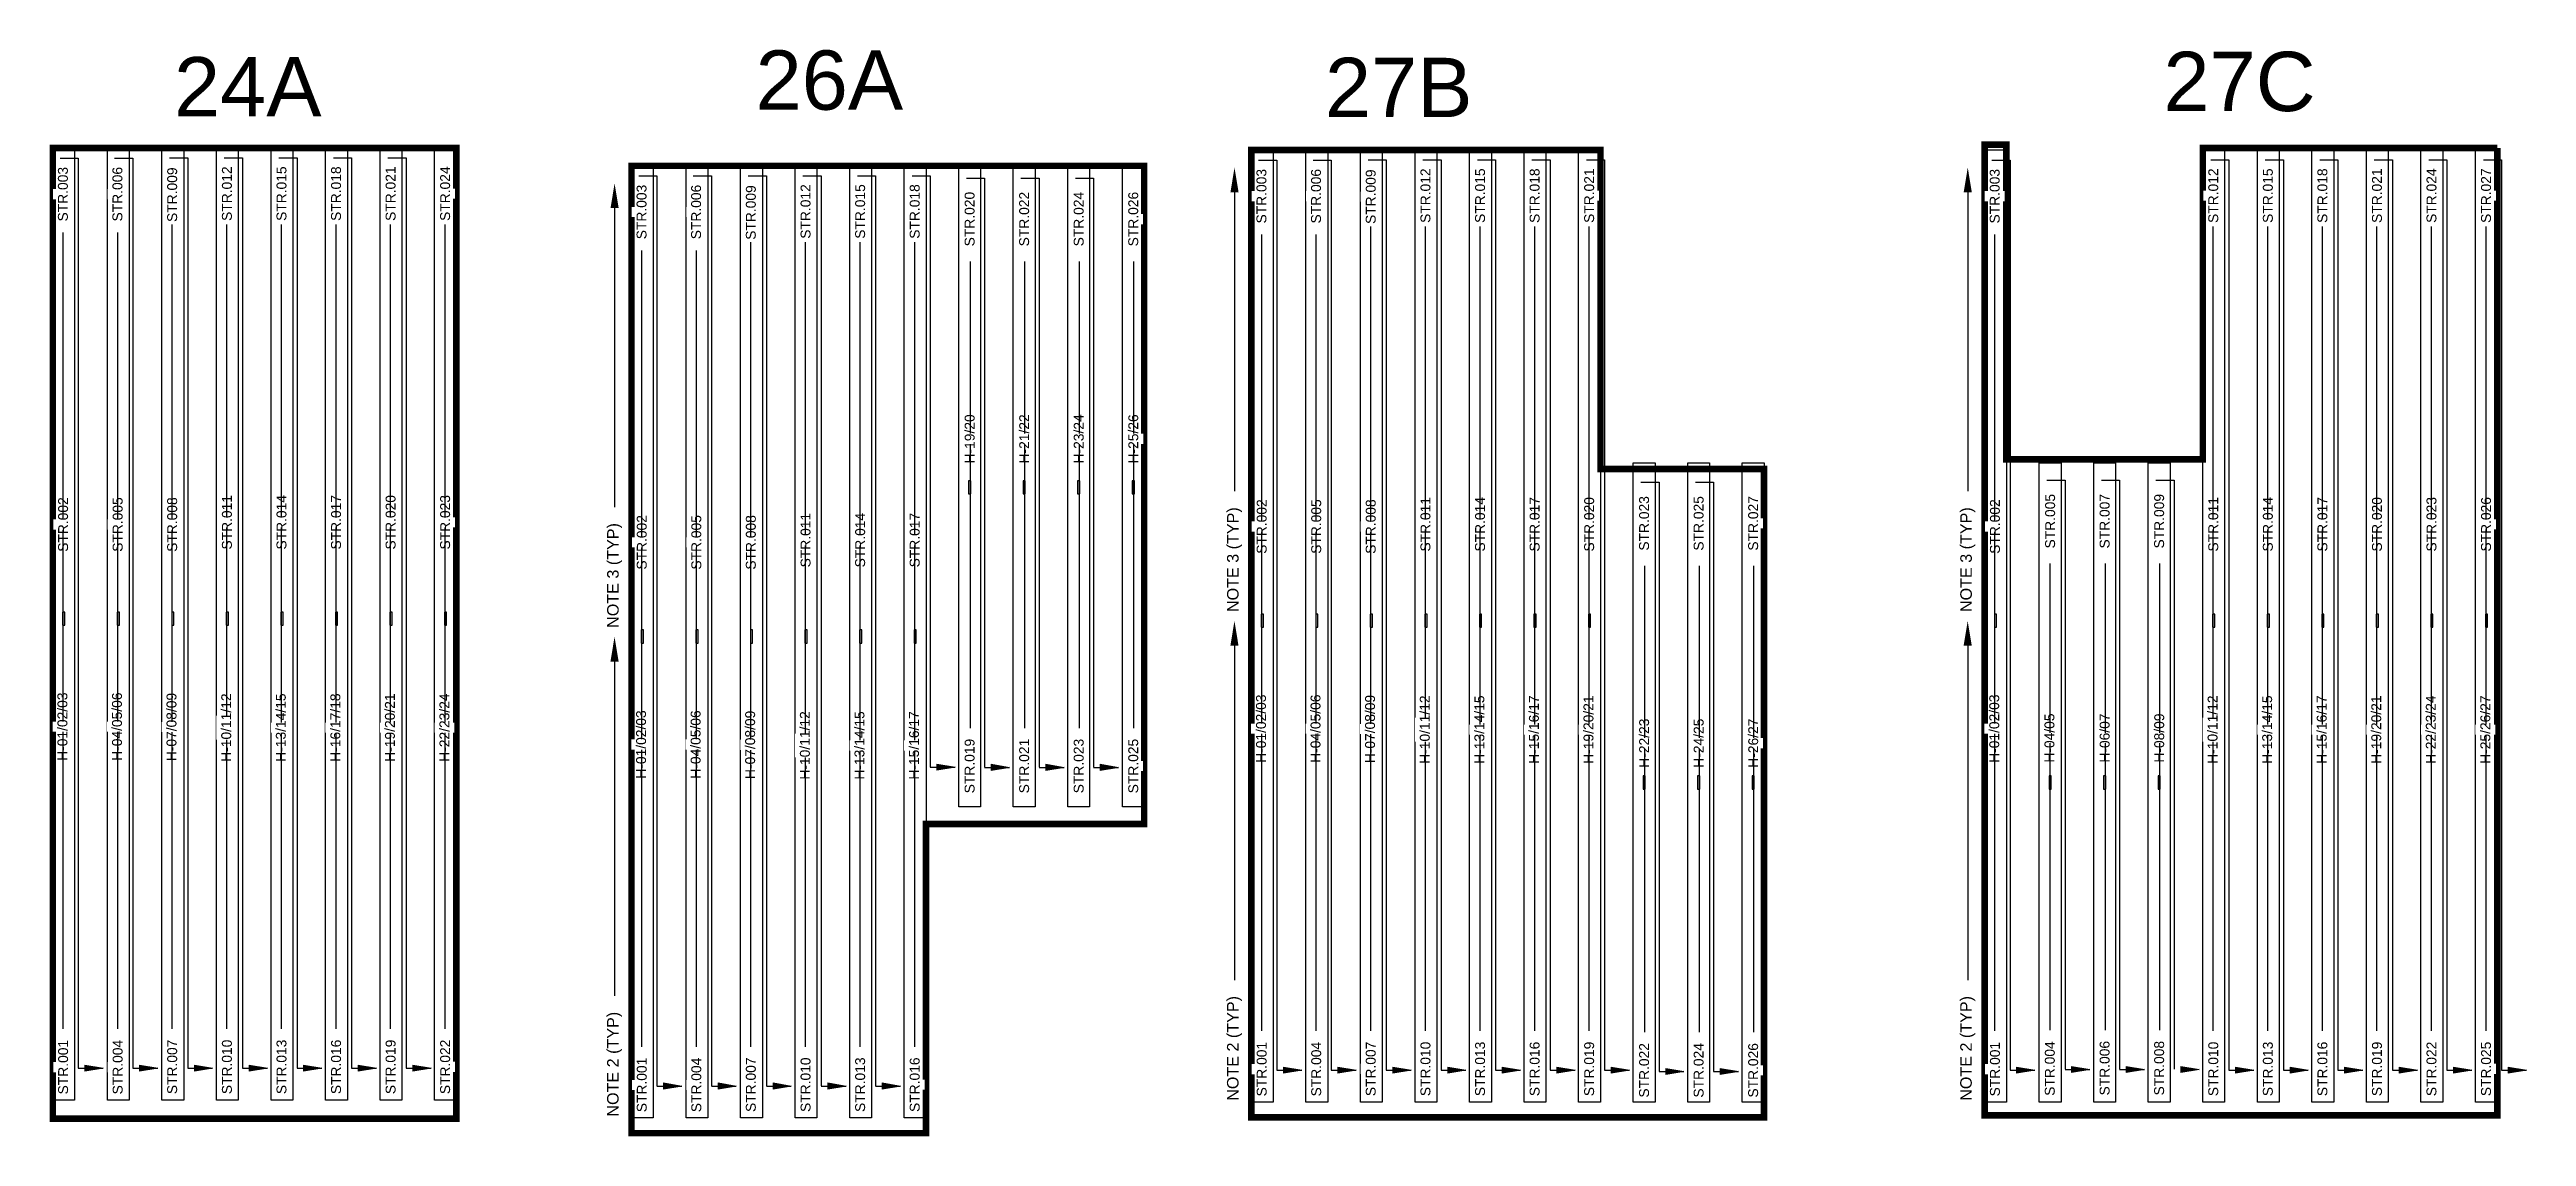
# Model space of a CAD drawing. Header units: inches. Extents: x -4 to 3761, y -12 to 63679.
# Drawn here: x 2957 to 3708, y 1491 to 1820 of the extents above; entities that cross this region are included whole.
import ezdxf
from ezdxf import colors
from ezdxf.entities.mleader import LeaderData, LeaderLine
from ezdxf.math import Vec2, Vec3

# ---------------------------------------------------------------- set-up
doc = ezdxf.new("R2010")
doc.units = ezdxf.units.IN
doc.header["$MEASUREMENT"] = 0
for name, color, linetype in [('E-TEXT', 7, 'Continuous'), ('G-ANNO-TEXT', 1, 'Continuous'), ('PV-LBD ARCHETYPES', 7, 'Continuous'), ('PVcase PV Modules (optimised)', 142, 'Continuous'), ('RISEN', 130, 'Continuous')]:
    doc.layers.add(name, color=color, linetype=linetype)
doc.styles.add('NEI-A', font='arial.ttf')

msp = doc.modelspace()

# ---------------------------------------------------------------- texts
at = {"layer": 'PV-LBD ARCHETYPES', "char_height": 18, "attachment_point": 5, "style": 'NEI-A'}
for s, insert, width in [('24A', (3017.39470161654, 1809.015790421791), 29.56854889469214), ('26A', (3193.714996988004, 1810.920048873448, 5.564700000003437), 29.56854889469214), (' 27B', (3366.326771445739, 1808.812509643887), 46.93423386590548), (' 27C', (3621.214099267548, 1810.502178877867), 46.93423386590548)]:
    msp.add_mtext(s, dxfattribs=dict(at, insert=insert, width=width))

# ---------------------------------------------------------------- blocks, each defined once
blk = doc.blocks.new('1P87@52DEG F TR ID1 PVBlock')
at = {"color": 0}
blk.add_polyline3d([(0, 1.135500000000008, 0), (6.363065629955145e-14, -287.7025, 6.363065629955144e-14), (-6.613999999999936, -287.7025, 6.363065629955144e-14), (-6.614, 1.135500000000006, 0)], close=True, dxfattribs=at)
at = {"layer": 'PVcase PV Modules (optimised)', "color": 0}
blk.add_lwpolyline([(-2.9763, -142.9205), (-3.6377, -142.9205), (-3.6377, -146.9205), (-2.9763, -146.9205)], close=True, dxfattribs=at)
blk = doc.blocks.new('1P58@52DEG F TR ID1 PVBlock')
at = {"color": 0}
blk.add_polyline3d([(0, 1.135499999999993, 0), (4.254840924033943e-14, -192.7565, 4.254840924033942e-14), (-6.613999999999957, -192.7565, 4.254840924033942e-14), (-6.614, 1.135499999999992, 0)], close=True, dxfattribs=at)
at = {"layer": 'PVcase PV Modules (optimised)', "color": 0}
blk.add_lwpolyline([(-2.9763, -93.81050000000002), (-3.6377, -93.81050000000002), (-3.6377, -97.81050000000002), (-2.9763, -97.81050000000002)], close=True, dxfattribs=at)
blk = doc.blocks.new('_ClosedBlank')
at = {"color": 0, "linetype": 'ByBlock', "lineweight": -2}
for p, q in [((-1, 0.1666666666666667), (0, 0)), ((-1, 0.1666666666666667), (-1, -0.1666666666666667)), ((0, 0), (-1, -0.1666666666666667))]:
    blk.add_line(p, q, dxfattribs=at)
blk = doc.blocks.new('AR')
h = blk.add_hatch(color=256)
h.dxf.hatch_style = 1
h.paths.add_polyline_path([(0, 0.03000078521930405), (0, -0.03000078521930405), (0.1800047113158314, 0)])
at = {"xscale": 0.1800047113158301, "yscale": 0.1800047113158301, "zscale": 0.1800047113158301}
blk.add_blockref('_ClosedBlank', (0.1800047113158314, 0), dxfattribs=at)

# ---------------------------------------------------------------- linework, layer by layer
at = {"const_width": 2}
msp.add_lwpolyline([(2958.293608434549, 1790.445214583464), (3080.658208434404, 1790.445214583231), (3080.658208434404, 1495.990214583273), (2958.293608434432, 1495.990214583622)], close=True, dxfattribs=at)
msp.add_lwpolyline([(3477.082236048467, 1693.061984926039), (3427.486662819566, 1693.061984926039), (3427.48683604801, 1789.832253576531), (3321.657862819549, 1789.832253576531), (3321.657862819549, 1496.370048852679), (3477.082236048467, 1496.370048852563), (3477.082236048467, 1693.061984926039)], dxfattribs=at)
at = {"const_width": 2, "elevation": 5.564699999999529}
for points in [[(3699.387521134391, 1790.437173639233), (3610.094347906, 1790.437173639233), (3610.094347906, 1695.986558653223), (3550.565321134221, 1695.986558653223), (3550.565321134221, 1791.429968915456), (3543.951147905834, 1791.429968915573), (3543.951147905951, 1496.974968915498), (3699.387347905947, 1496.974968915498), (3699.387347905947, 1790.437173639233)], [(3223.011415286971, 1491.576171519975), (3133.722242058422, 1491.576171519975), (3133.722242058422, 1785.038376243827), (3289.151415287102, 1785.038376243944), (3289.151415287102, 1585.352628212581), (3223.011415286971, 1585.352628212697), (3223.011415286971, 1491.576171519975)]]:
    msp.add_lwpolyline(points, dxfattribs=at)
at = {"layer": 'E-TEXT'}
for p, q in [((2960.484414515951, 1787.399065800868), (2965.982848659557, 1787.399065800868)), ((2965.982848659557, 1787.399065800868), (2965.982848659557, 1511.337923615165)), ((2977.020214515905, 1787.399065800868), (2982.518648659512, 1787.399065800868)), ((2982.518648659512, 1787.399065800868), (2982.518648659512, 1511.337923615165)), ((3135.913048139824, 1781.992227461231, 5.564700000000012), (3141.41148228343, 1781.992227461231, 5.564700000000012)), ((3141.41148228343, 1781.992227461231, 5.564700000000012), (3141.41148228343, 1505.931085275528, 5.564700000000012)), ((3152.448848139778, 1781.992227461231, 5.564699999999969), (3157.947282283385, 1781.992227461231, 5.564699999999969)), ((3157.947282283385, 1781.992227461231, 5.564699999999969), (3157.947282283385, 1505.931085275528, 5.564699999999969)), ((3235.260157354925, 1781.334584888346, 16.69410000003387), (3240.758591498532, 1781.334584888346, 16.69410000003387)), ((3251.795957354996, 1781.334584888346, 16.69410000003387), (3257.294391498602, 1781.334584888346, 16.69410000003387)), ((3268.331757355066, 1781.334584888462, 16.69410000003386), (3273.830191498673, 1781.334584888462, 16.69410000003386)), ((3323.848668900951, 1786.786104793935), (3329.347103044558, 1786.786104793935)), ((3329.347103044558, 1786.786104793935), (3329.347103044558, 1510.724962608232)), ((3340.384468900905, 1786.786104793935), (3345.882903044512, 1786.786104793935)), ((3345.882903044512, 1786.786104793935), (3345.882903044512, 1510.724962608232)), ((3546.141953987003, 1786.786104793237, 5.564699999999522), (3551.64038813061, 1786.786104793237, 5.564699999999522)), ((3551.64038813061, 1786.786104793237, 5.564699999999522), (3551.64038813061, 1510.724962607534, 5.564699999999522)), ((3678.619754667561, 1786.815074772383), (3684.118188811167, 1786.815074772383)), ((3695.155554667515, 1786.81507477215), (3700.653988811122, 1786.81507477215)), ((2961.426417863163, 1523.222605853966), (2961.426417868635, 1764.76169143633)), ((2977.962217863118, 1523.222605853966), (2977.962217868589, 1764.76169143633)), ((2994.489260066584, 1523.222605853966), (2994.489260072055, 1767.243543483592)), ((3011.081332870344, 1523.222605853966), (3011.081332875815, 1767.243543483592)), ((3027.633978137564, 1523.222605853966), (3027.633978143036, 1767.243543483592)), ((3044.169778137518, 1523.222605853966), (3044.16977814299, 1767.243543483592)), ((3060.705578137472, 1523.222605853966), (3060.705578142944, 1767.243543483592)), ((3077.241378137427, 1523.222605853966), (3077.241378142898, 1767.243543483592)), ((3357.853514451584, 1522.609644847033), (3357.853514457056, 1766.630582476659)), ((3374.445587255344, 1522.609644847033), (3374.445587260816, 1766.630582476659)), ((3390.998232522564, 1522.609644847033), (3390.998232528036, 1766.630582476659)), ((3407.534032522518, 1522.609644847033), (3407.53403252799, 1766.630582476659)), ((3424.069832522473, 1522.609644847033), (3424.069832527944, 1766.630582476659)), ((3613.2746723417, 1522.609644847033), (3613.274672347171, 1766.630582476659)), ((3629.82731760892, 1522.609644847033), (3629.827317614392, 1766.630582476659)), ((3646.363117608874, 1522.609644847033), (3646.363117614346, 1766.630582476659)), ((3662.898917608828, 1522.609644847033), (3662.8989176143, 1766.630582476659)), ((3679.434717608783, 1522.6096448468), (3679.434717614254, 1766.630582476426)), ((3695.970517608737, 1522.609644846567), (3695.970517614208, 1766.630582476193)), ((3136.855051487036, 1517.815767514329, 5.564700000000012), (3136.855051492508, 1759.354853096693, 5.564700000000012)), ((3153.39085148699, 1517.815767514329, 5.564699999999969), (3153.390851492462, 1759.354853096693, 5.564699999999969)), ((3169.917893690457, 1517.815767514329, 5.564699999999969), (3169.917893695928, 1761.836705143955, 5.564699999999969)), ((3186.509966494217, 1517.815767514329, 5.564699999999914), (3186.509966499688, 1761.836705143955, 5.564699999999914)), ((3203.062611761437, 1517.815767514329, 5.564699999999914), (3203.062611766909, 1761.836705143955, 5.564699999999914)), ((3219.598411761391, 1517.815767514329, 5.564699999999871), (3219.598411766863, 1761.836705143955, 5.564699999999871)), ((3324.790672248163, 1522.609644847033), (3324.790672253635, 1764.148730429397)), ((3341.326472248118, 1522.609644847033), (3341.326472253589, 1764.148730429397)), ((3547.083957334216, 1522.609644846334, 5.564699999999522), (3547.083957339687, 1764.148730428699, 5.564699999999522)), ((3562.817089973883, 1689.686970126741, 5.564699999999457), (3568.31552411749, 1689.686970126741, 5.564699999999457)), ((3579.352889973954, 1689.686970126741, 5.564699999999457), (3584.85132411756, 1689.686970126741, 5.564699999999457)), ((3595.888689974024, 1689.686970126857, 5.564699999999457), (3601.387124117631, 1689.686970126857, 5.564699999999457)), ((3439.738604887672, 1689.03110328286, 5.564699999987539), (3445.237039031279, 1689.03110328286, 5.564699999987539)), ((3456.274404887743, 1689.031103282976, 5.564699999987536), (3461.772839031349, 1689.031103282976, 5.564699999987536)), ((2982.518648659512, 1511.293878479786), (2990.076568255251, 1511.293878479786)), ((3345.882903044512, 1510.680917472853), (3353.440822640252, 1510.680917472853)), ((3551.64038813061, 1510.680917472155, 5.564699999999522), (3559.19830772635, 1510.680917472155, 5.564699999999522)), ((3157.947282283385, 1505.887040140149, 5.564699999999969), (3165.505201879124, 1505.887040140149, 5.564699999999969))]:
    msp.add_line(p, q, dxfattribs=at)

# ---------------------------------------------------------------- block references
at = {"layer": 'E-TEXT', "xscale": 30.78777906583937, "yscale": 30.78777906583937, "zscale": 30.78777906583937}
for p in [(3226.29785727668, 1602.585421313923, 5.564699999999866), (2984.534622972416, 1511.293878479786), (3347.898877357416, 1510.680917472853), (3553.656362443514, 1510.680917472155, 5.564699999999522), (3159.963256596289, 1505.887040140149, 5.564699999999969)]:
    msp.add_blockref('AR', p, dxfattribs=at)
at = {"layer": 'RISEN', "rotation": 180}
for p in [(2958.293608434782, 1502.74271458345), (2974.829408434736, 1502.742714583334), (2991.36520843469, 1502.742714583334), (3007.901008434644, 1502.742714583334), (3024.436808434598, 1502.742714583217), (3040.972608434553, 1502.742714583217), (3057.508408434507, 1502.742714583217), (3074.044208434461, 1502.742714583217), (3321.657862819782, 1502.129753576517), (3338.193662819736, 1502.129753576401), (3354.72946281969, 1502.129753576401), (3371.265262819644, 1502.129753576401), (3387.801062819598, 1502.129753576284), (3404.336862819553, 1502.129753576052), (3420.872662819507, 1502.129753575819), (3543.951147905834, 1502.129753575819, 5.564699999999487), (3610.094347906, 1502.129753575819), (3626.630147905954, 1502.129753575586), (3643.165947905909, 1502.129753575353), (3659.701747905863, 1502.12975357512), (3676.237547905817, 1502.129753574887), (3692.773347905771, 1502.129753574655), (3133.722242058655, 1497.335876243813, 5.564699999999976), (3150.258042058609, 1497.335876243697, 5.564699999999721), (3166.793842058563, 1497.335876243697, 5.564699999999679), (3183.329642058517, 1497.335876243697, 5.564699999999636), (3199.865442058471, 1497.33587624358, 5.564699999999593), (3216.401242058425, 1497.335876243347, 5.564699999999487)]:
    msp.add_blockref('1P87@52DEG F TR ID1 PVBlock', p, dxfattribs=at)
at = {"layer": 'RISEN'}
for p in [(3239.544015286774, 1783.3007397616, 16.6941000000339), (3256.079815286844, 1783.3007397616, 11.12940000004582), (3272.615615286915, 1783.300739761717, 11.12940000004582), (3289.151415286985, 1783.300739761717, 11.12940000004582), (3444.022462819521, 1693.750753575862), (3460.558262819591, 1693.750753575978), (3477.094062819662, 1693.750753575978), (3567.100947905848, 1693.750753575862, 5.564699999999487), (3583.636747905919, 1693.750753575978, 5.564699999999487), (3600.172547905989, 1693.750753575978, 5.564699999999487)]:
    msp.add_blockref('1P58@52DEG F TR ID1 PVBlock', p, dxfattribs=at)

msp.set_redraw_order([(e.dxf.handle, doc.entitydb.next_handle()) for e in msp.query("TEXT MTEXT ATTDEF DIMENSION ARC_DIMENSION")])  # texts and dimensions are drawn at this point

# ---------------------------------------------------------------- next in the draw order: texts
at = {"layer": 'G-ANNO-TEXT', "char_height": 3, "attachment_point": 5, "rotation": 90.00000000000001, "style": 'NEI-A', "bg_fill": 3, "box_fill_scale": 1.5, "bg_fill_color": 256, "bg_fill_transparency": 0}
for s, width, heights, insert in [('STR.003', 0.08227905007894368, [0], (2961.359638004731, 1776.426510727774)), ('STR.006', 0.08227905007894368, [0], (2977.895438004685, 1776.426510727774)), ('STR.009', 0.09626312254585777, [0], (2994.489260066584, 1776.270486548585)), ('STR.012', 0.09626312254585777, [0], (3011.081332870344, 1776.586461432902)), ('STR.015', 5.538555872194771, [3.102319236016371], (3027.633978137564, 1776.586461432902)), ('STR.018', 0.09626312254585777, [0], (3044.169778137518, 1776.586461432902)), ('STR.021', 0.09626312254585777, [0], (3060.705578137472, 1776.586461432902)), ('STR.024', 0.09626312254585777, [0], (3077.241378137427, 1776.586461432902)), ('STR.003', 0.08227905007894368, [0], (3324.723892389731, 1775.813549720841)), ('STR.006', 0.08227905007894368, [0], (3341.259692389685, 1775.813549720841)), ('STR.009', 0.09626312254585777, [0], (3357.853514451584, 1775.657525541652)), ('STR.012', 0.09626312254585777, [0], (3374.445587255344, 1775.973500425969)), ('STR.015', 5.538555872194771, [3.102319236016371], (3390.998232522564, 1775.973500425969)), ('STR.018', 0.09626312254585777, [0], (3407.534032522518, 1775.973500425969)), ('STR.021', 0.09626312254585777, [0], (3424.069832522473, 1775.973500425969)), ('STR.003', 0.08227905007894368, [0], (3547.017177475783, 1775.813549720142, 5.564699999999522)), ('STR.012', 0.09626312254585777, [0], (3613.2746723417, 1775.973500425969)), ('STR.015', 5.538555872194771, [3.102319236016371], (3629.82731760892, 1775.973500425969)), ('STR.018', 0.09626312254585777, [0], (3646.363117608874, 1775.973500425969)), ('STR.021', 0.09626312254585777, [0], (3662.898917608828, 1775.973500425969)), ('STR.003', 0.08227905007894368, [0], (3136.788271628604, 1771.019672388137, 5.564700000000012)), ('STR.006', 0.08227905007894368, [0], (3153.324071628558, 1771.019672388137, 5.564699999999969)), ('STR.009', 0.09626312254585777, [0], (3169.917893690457, 1770.863648208948, 5.564699999999969)), ('STR.012', 0.09626312254585777, [0], (3186.509966494217, 1771.179623093265, 5.564699999999914)), ('STR.015', 5.538555872194771, [3.102319236016371], (3203.062611761437, 1771.179623093265, 5.564699999999914)), ('STR.018', 0.09626312254585777, [0], (3219.598411761391, 1771.179623093265, 5.564699999999871)), ('STR.020', 0.09626312254585777, [0], (3236.243908205236, 1768.870691733244, 16.69410000003387)), ('STR.022', 0.09626312254585777, [0], (3252.779708205307, 1768.870691733244, 16.69410000003387)), ('STR.024', 0.09626312254585777, [0], (3269.315508205378, 1768.870691733244, 16.69410000003387)), ('STR.026', 0.09626312254585777, [0], (3285.851308205448, 1768.87069173336, 16.69410000003386)), ('STR.002', 0.09626312254585777, [0], (2961.426417863163, 1676.214580377024)), ('STR.005', 0.09626312254585777, [0], (2977.962217863118, 1676.214580377024)), ('STR.008', 0.09626312254585777, [0], (2994.489260066584, 1676.20144282891)), ('STR.011', 0.09626312254585777, [0], (3011.081332870344, 1676.896048597917)), ('STR.014', 0.09626312254585777, [0], (3027.633978137564, 1676.896048597917)), ('STR.017', 0.09626312254585777, [0], (3044.169778137518, 1676.896048597917)), ('STR.020', 0.09626312254585777, [0], (3060.705578137472, 1676.896048597917)), ('STR.023', 0.09626312254585777, [0], (3077.241378137427, 1676.896048597917)), ('STR.002', 0.09626312254585777, [0], (3324.790672248163, 1675.601619370091)), ('STR.005', 0.09626312254585777, [0], (3341.326472248118, 1675.601619370091)), ('STR.008', 0.09626312254585777, [0], (3357.853514451584, 1675.588481821977)), ('STR.011', 0.09626312254585777, [0], (3374.445587255344, 1676.283087590984)), ('STR.014', 0.09626312254585777, [0], (3390.998232522564, 1676.283087590984)), ('STR.017', 0.09626312254585777, [0], (3407.534032522518, 1676.283087590984)), ('STR.020', 0.09626312254585777, [0], (3424.069832522473, 1676.283087590984)), ('STR.023', 0.09626312254585777, [0], (3440.722355737983, 1676.567210127758, 5.564699999987539)), ('STR.025', 0.09626312254585777, [0], (3457.258155738054, 1676.567210127758, 5.564699999987539)), ('STR.027', 0.09626312254585777, [0], (3473.793955738125, 1676.567210127874, 5.564699999987536)), ('STR.002', 0.09626312254585777, [0], (3547.083957334216, 1675.601619369392, 5.564699999999522)), ('STR.005', 0.08227905007894368, [0], (3563.82232018833, 1677.223134869985, 5.564699999999457)), ('STR.007', 3, [4.779883120311894], (3580.336640824265, 1677.223076971639, 5.564699999999457)), ('STR.009', 0.09626312254585777, [0], (3596.872440824336, 1677.223076971639, 5.564699999999457)), ('STR.011', 0.09626312254585777, [0], (3613.2746723417, 1676.283087590984)), ('STR.014', 0.09626312254585777, [0], (3629.82731760892, 1676.283087590984)), ('STR.017', 0.09626312254585777, [0], (3646.363117608874, 1676.283087590984)), ('STR.020', 0.09626312254585777, [0], (3662.898917608828, 1676.283087590984)), ('STR.002', 0.09626312254585777, [0], (3136.855051487036, 1670.807742037387, 5.564700000000012)), ('STR.005', 0.09626312254585777, [0], (3153.39085148699, 1670.807742037387, 5.564699999999969)), ('STR.008', 0.09626312254585777, [0], (3169.917893690457, 1670.794604489273, 5.564699999999969)), ('STR.011', 0.09626312254585777, [0], (3186.509966494217, 1671.48921025828, 5.564699999999914)), ('STR.014', 0.09626312254585777, [0], (3203.062611761437, 1671.48921025828, 5.564699999999914)), ('STR.017', 0.09626312254585777, [0], (3219.598411761391, 1671.48921025828, 5.564699999999871)), ('STR.021', 0.09626312254585777, [0], (3252.779708205307, 1602.947496608291, 16.69410000003387)), ('STR.023', 0.09626312254585777, [0], (3269.315508205378, 1602.947496608291, 16.69410000003387)), ('STR.025', 0.09626312254585777, [0], (3285.851308205448, 1602.947496608407, 16.69410000003386)), ('STR.004', 0.09626312254585777, [0], (2977.962217863118, 1511.616930209026)), ('STR.007', 0.09626312254585777, [0], (2994.489260066584, 1511.686323414017)), ('STR.004', 0.09626312254585777, [0], (3341.326472248118, 1511.003969202093)), ('STR.007', 0.09626312254585777, [0], (3357.853514451584, 1511.073362407084)), ('STR.024', 0.09626312254585777, [0], (3457.258155738054, 1510.644015002805, 5.564699999987539)), ('STR.026', 0.09626312254585777, [0], (3473.793955738125, 1510.644015002921, 5.564699999987536)), ('STR.001', 0.09626312254585777, [0], (3547.083957334216, 1511.003969201395, 5.564699999999522)), ('STR.004', 0.09626312254585777, [0], (3563.723884722618, 1511.187370533748, 5.564699999999457)), ('STR.006', 0.09626312254585777, [0], (3580.336640824265, 1511.299881846686, 5.564699999999457)), ('STR.008', 0.09626312254585777, [0], (3596.872440824336, 1511.299881846686, 5.564699999999457)), ('STR.004', 0.09626312254585777, [0], (3153.39085148699, 1506.210091869389, 5.564699999999969)), ('STR.007', 0.09626312254585777, [0], (3169.917893690457, 1506.27948507438, 5.564699999999969))]:
    msp.add_mtext_dynamic_manual_height_columns(s, width=width, gutter_width=0.5613638383004711, heights=heights, dxfattribs=dict(at, insert=insert))
at = {"layer": 'G-ANNO-TEXT', "char_height": 3, "attachment_point": 5, "rotation": 90.00000000000003, "style": 'NEI-A', "bg_fill": 3, "box_fill_scale": 1.5, "bg_fill_color": 256, "bg_fill_transparency": 0}
for s, insert, width in [('H-01/02/03', (2961.220256257387, 1614.897018711125), 0.08227905007894368), ('H-04/05/06', (2977.756056257341, 1614.897018711125), 0.08227905007894368), ('H-07/08/09', (2994.283098460808, 1614.790907742614), 0.08227905007894368), ('H-10/11/12', (3010.875171264568, 1614.610687525869), 4.240914626101732), ('H-13/14/15', (3027.427816531788, 1614.610687525869), 0.08227905007894368), ('H-16/17/18', (3043.963616531742, 1614.610687525869), 0.08227905007894368), ('H-19/20/21', (3060.499416531696, 1614.610687525869), 0.08227905007894368), ('H-22/23/24', (3077.03521653165, 1614.610687525869), 0.08227905007894368), ('H-01/02/03', (3324.584510642387, 1614.284057704192), 0.08227905007894368), ('H-04/05/06', (3341.120310642341, 1614.284057704192), 0.08227905007894368), ('H-07/08/09', (3357.647352845808, 1614.177946735681), 0.08227905007894368), ('H-10/11/12', (3374.239425649568, 1613.997726518936), 4.240914626101732), ('H-13/14/15', (3390.792070916788, 1613.997726518936), 0.08227905007894368), ('H-15/16/17', (3407.327870916742, 1613.997726518936), 0.08227905007894368), ('H-19/20/21', (3423.863670916696, 1613.997726518936), 0.08227905007894368), ('H-01/02/03', (3546.87779572844, 1614.284057703493, 5.564699999999522), 0.08227905007894368), ('H-10/11/12', (3613.068510735924, 1613.997726518936), 4.240914626101732), ('H-13/14/15', (3629.621156003144, 1613.997726518936), 0.08227905007894368), ('H-15/16/17', (3646.156956003098, 1613.997726518936), 0.08227905007894368), ('H-19/20/21', (3662.692756003052, 1613.997726518936), 0.08227905007894368), ('H-01/02/03', (3136.64888988126, 1609.490180371488, 5.564700000000012), 0.08227905007894368), ('H-04/05/06', (3153.184689881214, 1609.490180371488, 5.564699999999969), 0.08227905007894368), ('H-07/08/09', (3169.711732084681, 1609.384069402977, 5.564699999999969), 0.08227905007894368), ('H-10/11/12', (3186.30380488844, 1609.203849186232, 5.564699999999914), 4.240914626101732), ('H-13/14/15', (3202.856450155661, 1609.203849186232, 5.564699999999914), 0.08227905007894368), ('H-15/16/17', (3219.392250155615, 1609.203849186232, 5.564699999999871), 0.08227905007894368)]:
    msp.add_mtext(s, dxfattribs=dict(at, insert=insert, width=width))

# ---------------------------------------------------------------- next in the draw order: linework, layer by layer
at = {"layer": 'E-TEXT'}
for p, q in [((2993.691142392628, 1787.428035779549), (2999.189576536235, 1787.428035779549)), ((2999.189576536235, 1787.428035779549), (2999.189576536235, 1511.337923615282)), ((3010.283215196388, 1787.428035779549), (3015.781649339995, 1787.428035779549)), ((3026.819015196342, 1787.428035779549), (3032.317449339949, 1787.428035779549)), ((3043.354815196296, 1787.428035779549), (3048.853249339903, 1787.428035779549)), ((3059.890615196251, 1787.428035779549), (3065.389049339857, 1787.428035779549)), ((3169.119776016501, 1782.021197439912, 5.564699999999951), (3174.618210160108, 1782.021197439912, 5.564699999999951)), ((3174.618210160108, 1782.021197439912, 5.564699999999951), (3174.618210160108, 1505.931085275645, 5.564699999999951)), ((3185.711848820261, 1782.021197439912, 5.564699999999951), (3191.210282963867, 1782.021197439912, 5.564699999999951)), ((3202.247648820215, 1782.021197439912, 5.564699999999909), (3207.746082963822, 1782.021197439912, 5.564699999999909)), ((3218.783448820169, 1782.021197439912, 5.564699999999866), (3224.281882963776, 1782.021197439912, 5.564699999999866)), ((3224.281882963776, 1782.021197439912, 5.564699999999866), (3224.281882963776, 1602.629466449302, 5.564699999999866)), ((3357.055396777628, 1786.815074772616), (3362.553830921235, 1786.815074772616)), ((3362.553830921235, 1786.815074772616), (3362.553830921235, 1510.724962608349)), ((3373.647469581388, 1786.815074772616), (3379.145903724995, 1786.815074772616)), ((3390.183269581342, 1786.815074772616), (3395.681703724949, 1786.815074772616)), ((3406.719069581296, 1786.815074772616), (3412.217503724903, 1786.815074772616)), ((3423.254869581251, 1786.815074772616), (3428.753303724857, 1786.815074772616)), ((3612.476554667744, 1786.815074772616), (3617.974988811351, 1786.815074772616)), ((3629.012354667698, 1786.815074772616), (3634.510788811305, 1786.815074772616)), ((3645.548154667652, 1786.815074772616), (3651.046588811259, 1786.815074772616)), ((3662.083954667607, 1786.815074772616), (3667.582388811213, 1786.815074772616)), ((3252.985438278577, 1614.488158230945, 16.69410000003387), (3252.985438284049, 1756.006564213121, 16.69410000003387)), ((3269.521238278648, 1614.488158230945, 16.69410000003387), (3269.52123828412, 1756.006564213121, 16.69410000003387)), ((3286.057038278719, 1614.488158231061, 16.69410000003386), (3286.05703828419, 1756.006564213238, 16.69410000003386)), ((3457.463885811324, 1522.184676625459, 5.564699999987539), (3457.463885816796, 1663.703082607635, 5.564699999987539)), ((3473.999685811395, 1522.184676625575, 5.564699999987536), (3473.999685816867, 1663.703082607752, 5.564699999987536)), ((3563.82232018833, 1522.84054346934, 5.564699999999457), (3563.822320193801, 1664.358949451517, 5.564699999999457)), ((3580.542370897535, 1522.84054346934, 5.564699999999457), (3580.542370903007, 1664.358949451517, 5.564699999999457)), ((3597.078170897606, 1522.84054346934, 5.564699999999457), (3597.078170903078, 1664.358949451517, 5.564699999999457)), ((3224.281882963776, 1602.585421313923, 5.564699999999866), (3231.839802559516, 1602.585421313923, 5.564699999999866)), ((3257.294391498602, 1602.559430856765, 16.69410000003387), (3264.852311094342, 1602.559430856765, 16.69410000003387)), ((3273.830191498673, 1602.559430856882, 16.69410000003386), (3281.388111094413, 1602.559430856882, 16.69410000003386)), ((2965.982848659557, 1511.293878479786), (2973.540768255297, 1511.293878479786)), ((2999.189576536235, 1511.293878479903), (3006.747496131974, 1511.293878479903)), ((3329.347103044558, 1510.680917472853), (3336.905022640297, 1510.680917472853)), ((3362.553830921235, 1510.68091747297), (3370.111750516975, 1510.68091747297)), ((3461.772839031349, 1510.255949251396, 5.564699999987536), (3469.330758627089, 1510.255949251396, 5.564699999987536)), ((3568.31552411749, 1510.91181609516, 5.564699999999457), (3575.873443713229, 1510.91181609516, 5.564699999999457)), ((3584.85132411756, 1510.91181609516, 5.564699999999457), (3592.4092437133, 1510.91181609516, 5.564699999999457)), ((3141.41148228343, 1505.887040140149, 5.564700000000012), (3148.96940187917, 1505.887040140149, 5.564700000000012)), ((3174.618210160108, 1505.887040140266, 5.564699999999951), (3182.176129755847, 1505.887040140266, 5.564699999999951))]:
    msp.add_line(p, q, dxfattribs=at)

# ---------------------------------------------------------------- next in the draw order: block references
at = {"layer": 'E-TEXT', "xscale": 30.78777906583937, "yscale": 30.78777906583937, "zscale": 30.78777906583937}
for p in [(3259.310365811506, 1602.559430856765, 16.69410000003387), (3275.846165811577, 1602.559430856882, 16.69410000003386), (2967.998822972462, 1511.293878479786), (3001.205550849139, 1511.293878479903), (3331.363077357462, 1510.680917472853), (3364.569805234139, 1510.68091747297), (3463.788813344253, 1510.255949251396, 5.564699999987536), (3570.331498430394, 1510.91181609516, 5.564699999999457), (3586.867298430464, 1510.91181609516, 5.564699999999457), (3603.403098430535, 1510.911816095277, 5.564699999999457), (3143.427456596335, 1505.887040140149, 5.564700000000012), (3176.634184473012, 1505.887040140266, 5.564699999999951)]:
    msp.add_blockref('AR', p, dxfattribs=at)

# ---------------------------------------------------------------- next in the draw order: leaders
at = {"layer": 'G-ANNO-TEXT'}
ml = msp.add_multileader_mtext('Standard', dxfattribs=at)
ml.set_content('NOTE 3 (TYP)', color=256, style='NEI-A')
ml.set_leader_properties()
ml.build(insert=Vec2(0, 0))
ml.multileader.update_dxf_attribs({"dogleg_length": 0.0625, "arrow_head_size": 7.5, "scale": 60})
ctx = ml.context
ctx.base_point, ctx.scale, ctx.char_height, ctx.arrow_head_size, ctx.landing_gap_size, ctx.plane_origin, ctx.plane_x_axis, ctx.plane_y_axis = Vec3(3128.601140066217, 1639.475015169244, 5.5647), 60, 3.5, 7.5, 5.399999999999999, Vec3(3206.736825781343, 1570.205565428287, 5.5647), Vec3(6.123233995736766e-17, 1), Vec3(-1, 6.123233995736766e-17)
notes = []
notes.append((ctx, [(1, (1, 1, 0), (3128.601140066217, 1685.260008347961, 5.5647), (-6.123233995736766e-17, -1), 3.75, [(0, [(3128.601140064471, 1779.696360651446, 5.5647)], 0, [])])]))
ctx.mtext.insert, ctx.mtext.text_direction, ctx.mtext.rotation, ctx.mtext.width, ctx.mtext.flow_direction = Vec3(3126.336644841059, 1644.875015169191, 5.5647), Vec3(6.123233995736766e-17, 1), 1.570796326794897, 1027, 5
ml = msp.add_multileader_mtext('Standard', dxfattribs=at)
ml.set_content('NOTE 3 (TYP)', color=256, style='NEI-A')
ml.set_leader_properties()
ml.build(insert=Vec2(0, 0))
ml.multileader.update_dxf_attribs({"dogleg_length": 0.0625, "arrow_head_size": 7.5, "scale": 60})
ctx = ml.context
ctx.base_point, ctx.scale, ctx.char_height, ctx.arrow_head_size, ctx.landing_gap_size, ctx.plane_origin, ctx.plane_x_axis, ctx.plane_y_axis = Vec3(3316.536760827344, 1644.268892501948), 60, 3.5, 7.5, 5.399999999999999, Vec3(3394.67244654247, 1574.999442760991), Vec3(6.123233995736766e-17, 1), Vec3(-1, 6.123233995736766e-17)
notes.append((ctx, [(1, (1, 1, 0), (3316.536760827344, 1690.053885680665), (-6.123233995736766e-17, -1), 3.75, [(0, [(3316.536760825598, 1784.49023798415)], 0, [])])]))
ctx.mtext.insert, ctx.mtext.text_direction, ctx.mtext.rotation, ctx.mtext.width, ctx.mtext.flow_direction = Vec3(3314.272265602187, 1649.668892501895), Vec3(6.123233995736766e-17, 1), 1.570796326794897, 1027, 5
ml = msp.add_multileader_mtext('Standard', dxfattribs=at)
ml.set_content('NOTE 3 (TYP)', color=256, style='NEI-A')
ml.set_leader_properties()
ml.build(insert=Vec2(0, 0))
ml.multileader.update_dxf_attribs({"dogleg_length": 0.0625, "arrow_head_size": 7.5, "scale": 60})
ctx = ml.context
ctx.base_point, ctx.scale, ctx.char_height, ctx.arrow_head_size, ctx.landing_gap_size, ctx.plane_origin, ctx.plane_x_axis, ctx.plane_y_axis = Vec3(3538.830045913397, 1644.268892501249, 5.564699999999511), 60, 3.5, 7.5, 5.399999999999999, Vec3(3616.965731628522, 1574.999442760293, 5.564699999999511), Vec3(6.123233995736766e-17, 1), Vec3(-1, 6.123233995736766e-17)
notes.append((ctx, [(1, (1, 1, 0), (3538.830045913397, 1690.053885679967, 5.564699999999511), (-6.123233995736766e-17, -1), 3.75, [(0, [(3538.83004591165, 1784.490237983451, 5.564699999999511)], 0, [])])]))
ctx.mtext.insert, ctx.mtext.text_direction, ctx.mtext.rotation, ctx.mtext.width, ctx.mtext.flow_direction = Vec3(3536.565550688239, 1649.668892501197, 5.564699999999511), Vec3(6.123233995736766e-17, 1), 1.570796326794897, 1027, 5
ml = msp.add_multileader_mtext('Standard', dxfattribs=at)
ml.set_content('NOTE 3 (TYP)', color=256, style='NEI-A')
ml.set_leader_properties()
ml.build(insert=Vec2(0, 0))
ml.multileader.update_dxf_attribs({"dogleg_length": 0.0625, "arrow_head_size": 7.5, "scale": 60})
ctx = ml.context
ctx.base_point, ctx.scale, ctx.char_height, ctx.arrow_head_size, ctx.landing_gap_size, ctx.plane_origin, ctx.plane_x_axis, ctx.plane_y_axis = Vec3(2975.567379582142, 148.2643085340982), 60, 3.5, 7.5, 5.399999999999999, Vec3(3053.703065297268, 78.9948587931415), Vec3(6.123233995736766e-17, 1), Vec3(-1, 6.123233995736766e-17)
notes.append((ctx, [(1, (1, 1, 0), (2975.567379582142, 194.0493017128158), (-6.123233995736766e-17, -1), 3.75, [(0, [(2975.567379580395, 288.4856540163003)], 0, [])])]))
ctx.mtext.insert, ctx.mtext.text_direction, ctx.mtext.rotation, ctx.mtext.width, ctx.mtext.flow_direction = Vec3(2973.302884356984, 153.6643085340459), Vec3(6.123233995736766e-17, 1), 1.570796326794897, 1027, 5
ml = msp.add_multileader_mtext('Standard', dxfattribs=at)
ml.set_content('NOTE 2 (TYP)', color=256, style='NEI-A')
ml.set_leader_properties()
ml.build(insert=Vec2(0, 0))
ml.multileader.update_dxf_attribs({"dogleg_length": 0.0625, "arrow_head_size": 7.5, "scale": 60})
ctx = ml.context
ctx.base_point, ctx.scale, ctx.char_height, ctx.arrow_head_size, ctx.landing_gap_size, ctx.plane_origin, ctx.plane_x_axis, ctx.plane_y_axis = Vec3(3538.812645177291, 1496.006965356997, 5.564699999999511), 60, 3.5, 7.5, 5.399999999999999, Vec3(3616.948330892533, 1426.73751561604, 5.564699999999511), Vec3(6.123233995736766e-17, 1), Vec3(-1, 6.123233995736766e-17)
notes.append((ctx, [(1, (1, 1, 0), (3538.812645177291, 1541.791958535714, 5.564699999999511), (-6.123233995736766e-17, -1), 3.75, [(0, [(3538.812645175545, 1646.959980030353, 5.564699999999511)], 0, [])])]))
ctx.mtext.insert, ctx.mtext.text_direction, ctx.mtext.rotation, ctx.mtext.width, ctx.mtext.flow_direction = Vec3(3536.548149952133, 1501.406965357061, 5.564699999999511), Vec3(6.123233995736766e-17, 1), 1.570796326794897, 55.29502575692276, 5
ml = msp.add_multileader_mtext('Standard', dxfattribs=at)
ml.set_content('NOTE 2 (TYP)', color=256, style='NEI-A')
ml.set_leader_properties()
ml.build(insert=Vec2(0, 0))
ml.multileader.update_dxf_attribs({"dogleg_length": 0.0625, "arrow_head_size": 7.5, "scale": 60})
ctx = ml.context
ctx.base_point, ctx.scale, ctx.char_height, ctx.arrow_head_size, ctx.landing_gap_size, ctx.plane_origin, ctx.plane_x_axis, ctx.plane_y_axis = Vec3(3157.238494559707, 3.698409983423915, 5.564700000000089), 60, 3.5, 7.5, 5.399999999999999, Vec3(3235.37418027495, -65.57103975753282, 5.564700000000089), Vec3(6.123233995736766e-17, 1), Vec3(-1, 6.123233995736766e-17)
notes.append((ctx, [(1, (1, 1, 0), (3157.238494559707, 49.48340316214151, 5.564700000000089), (-6.123233995736766e-17, -1), 3.75, [(0, [(3157.238494557961, 201.5466547721719, 5.564700000000089)], 0, [])])]))
ctx.mtext.insert, ctx.mtext.text_direction, ctx.mtext.rotation, ctx.mtext.width, ctx.mtext.flow_direction = Vec3(3154.97399933455, 9.098409983487983, 5.564700000000089), Vec3(6.123233995736766e-17, 1), 1.570796326794897, 55.29502575692276, 5
ml = msp.add_multileader_mtext('Standard', dxfattribs=at)
ml.set_content('NOTE 2 (TYP)', color=256, style='NEI-A')
ml.set_leader_properties()
ml.build(insert=Vec2(0, 0))
ml.multileader.update_dxf_attribs({"dogleg_length": 0.0625, "arrow_head_size": 7.5, "scale": 60})
ctx = ml.context
ctx.base_point, ctx.scale, ctx.char_height, ctx.arrow_head_size, ctx.landing_gap_size, ctx.plane_origin, ctx.plane_x_axis, ctx.plane_y_axis = Vec3(2975.549978846036, 0.002381389845538706), 60, 3.5, 7.5, 5.399999999999999, Vec3(3053.685664561278, -69.26706835111119), Vec3(6.123233995736766e-17, 1), Vec3(-1, 6.123233995736766e-17)
notes.append((ctx, [(1, (1, 1, 0), (2975.549978846036, 45.78737456856314), (-6.123233995736766e-17, -1), 3.75, [(0, [(2975.54997884429, 150.9553960632022)], 0, [])])]))
ctx.mtext.insert, ctx.mtext.text_direction, ctx.mtext.rotation, ctx.mtext.width, ctx.mtext.flow_direction = Vec3(2973.285483620878, 5.402381389909607), Vec3(6.123233995736766e-17, 1), 1.570796326794897, 55.29502575692276, 5
for ctx, leaders in notes:
    for number, flags, end, landing, length, lines in leaders:
        leader = LeaderData()
        leader.index, (leader.has_last_leader_line, leader.has_dogleg_vector, leader.attachment_direction) = number, flags
        leader.last_leader_point, leader.dogleg_vector, leader.dogleg_length = Vec3(end), Vec3(landing), length
        for number, points, colour, breaks in lines:
            line = LeaderLine()
            line.index, line.vertices, line.color, line.breaks = number, Vec3.list(points), colors.encode_raw_color(colour), breaks
            leader.lines.append(line)
        ctx.leaders.append(leader)

# ---------------------------------------------------------------- next in the draw order: texts
at = {"layer": 'G-ANNO-TEXT', "char_height": 3, "width": 0.08227905007894368, "attachment_point": 5, "rotation": 90.00000000000003, "style": 'NEI-A', "bg_fill": 3, "box_fill_scale": 1.5, "bg_fill_color": 256, "bg_fill_transparency": 0}
for s, insert in [('H-21/22', (3252.79718475759, 1702.194357723156, 16.69410000003387)), ('H-23/24', (3269.33298475766, 1702.194357723156, 16.69410000003387)), ('H-25/26', (3285.868784757731, 1702.194357723273, 16.69410000003386)), ('H-24/25', (3457.275632290336, 1609.89087611767, 5.564699999987539)), ('H-26/27', (3473.811432290407, 1609.890876117787, 5.564699999987536)), ('H-04/05', (3563.616158582553, 1611.444812302054, 5.564699999999457)), ('H-06/07', (3580.354117376547, 1611.444812302054, 5.564699999999457)), ('H-08/09', (3596.889917376618, 1611.444812302054, 5.564699999999457))]:
    msp.add_mtext(s, dxfattribs=dict(at, insert=insert))
at = {"layer": 'G-ANNO-TEXT', "char_height": 3, "attachment_point": 5, "rotation": 90.00000000000001, "style": 'NEI-A', "bg_fill": 3, "box_fill_scale": 1.5, "bg_fill_color": 256, "bg_fill_transparency": 0}
for s, insert in [('STR.019', (3236.243908205236, 1602.947496608291, 16.69410000003387)), ('STR.001', (2961.426417863163, 1511.616930209026)), ('STR.010', (3011.081332870344, 1511.686323414017)), ('STR.001', (3324.790672248163, 1511.003969202093)), ('STR.010', (3374.445587255344, 1511.073362407084)), ('STR.010', (3613.2746723417, 1511.073362407084)), ('STR.001', (3136.855051487036, 1506.210091869389, 5.564700000000012)), ('STR.010', (3186.509966494217, 1506.27948507438, 5.564699999999914))]:
    msp.add_mtext_dynamic_manual_height_columns(s, width=0.09626312254585777, gutter_width=0.5613638383004711, heights=[0], dxfattribs=dict(at, insert=insert))

# ---------------------------------------------------------------- next in the draw order: linework, layer by layer
at = {"layer": 'E-TEXT'}
for p, q in [((3015.781649339995, 1787.428035779549), (3015.781649339995, 1511.337923615282)), ((3191.210282963867, 1782.021197439912, 5.564699999999951), (3191.210282963867, 1505.931085275645, 5.564699999999951)), ((3257.294391498602, 1781.334584888346, 16.69410000003387), (3257.294391498602, 1602.603475992144, 16.69410000003387)), ((3273.830191498673, 1781.334584888462, 16.69410000003386), (3273.830191498673, 1602.603475992261, 16.69410000003386)), ((3379.145903724995, 1786.815074772616), (3379.145903724995, 1510.724962608349)), ((3617.974988811351, 1786.815074772616), (3617.974988811351, 1510.724962608349)), ((3236.449638278507, 1614.488158230945, 16.69410000003387), (3236.449638283978, 1756.006564213121, 16.69410000003387)), ((3568.31552411749, 1689.686970126741, 5.564699999999457), (3568.31552411749, 1510.955861230539, 5.564699999999457)), ((3584.85132411756, 1689.686970126741, 5.564699999999457), (3584.85132411756, 1510.955861230539, 5.564699999999457)), ((3601.387124117631, 1689.686970126857, 5.564699999999457), (3601.387124117631, 1510.955861230656, 5.564699999999457)), ((3461.772839031349, 1689.031103282976, 5.564699999987536), (3461.772839031349, 1510.299994386775, 5.564699999987536)), ((3240.758591498532, 1602.559430856765, 16.69410000003387), (3248.316511094271, 1602.559430856765, 16.69410000003387)), ((3015.781649339995, 1511.293878479903), (3023.339568935734, 1511.293878479903)), ((3379.145903724995, 1510.68091747297), (3386.703823320735, 1510.68091747297)), ((3617.974988811351, 1510.68091747297), (3625.53290840709, 1510.68091747297)), ((3191.210282963867, 1505.887040140266, 5.564699999999951), (3198.768202559607, 1505.887040140266, 5.564699999999951))]:
    msp.add_line(p, q, dxfattribs=at)

# ---------------------------------------------------------------- next in the draw order: block references
at = {"layer": 'E-TEXT', "xscale": 30.78777906583937, "yscale": 30.78777906583937, "zscale": 30.78777906583937}
for p in [(3242.774565811436, 1602.559430856765, 16.69410000003387), (3017.797623652899, 1511.293878479903), (3381.161878037899, 1510.68091747297), (3619.990963124255, 1510.68091747297), (3193.226257276772, 1505.887040140266, 5.564699999999951)]:
    msp.add_blockref('AR', p, dxfattribs=at)

# ---------------------------------------------------------------- next in the draw order: leaders
at = {"layer": 'G-ANNO-TEXT'}
ml = msp.add_multileader_mtext('Standard', dxfattribs=at)
ml.set_content('NOTE 2 (TYP)', color=256, style='NEI-A')
ml.set_leader_properties()
ml.build(insert=Vec2(0, 0))
ml.multileader.update_dxf_attribs({"dogleg_length": 0.0625, "arrow_head_size": 7.5, "scale": 60})
ctx = ml.context
ctx.base_point, ctx.scale, ctx.char_height, ctx.arrow_head_size, ctx.landing_gap_size, ctx.plane_origin, ctx.plane_x_axis, ctx.plane_y_axis = Vec3(3128.583739330111, 1491.213088024991, 5.5647), 60, 3.5, 7.5, 5.399999999999999, Vec3(3206.719425045354, 1421.943638284034, 5.5647), Vec3(6.123233995736766e-17, 1), Vec3(-1, 6.123233995736766e-17)
notes = []
notes.append((ctx, [(1, (1, 1, 0), (3128.583739330111, 1536.998081203709, 5.5647), (-6.123233995736766e-17, -1), 3.75, [(0, [(3128.583739328365, 1642.166102698348, 5.5647)], 0, [])])]))
ctx.mtext.insert, ctx.mtext.text_direction, ctx.mtext.rotation, ctx.mtext.width, ctx.mtext.flow_direction = Vec3(3126.319244104954, 1496.613088025055, 5.5647), Vec3(6.123233995736766e-17, 1), 1.570796326794897, 55.29502575692276, 5
ml = msp.add_multileader_mtext('Standard', dxfattribs=at)
ml.set_content('NOTE 2 (TYP)', color=256, style='NEI-A')
ml.set_leader_properties()
ml.build(insert=Vec2(0, 0))
ml.multileader.update_dxf_attribs({"dogleg_length": 0.0625, "arrow_head_size": 7.5, "scale": 60})
ctx = ml.context
ctx.base_point, ctx.scale, ctx.char_height, ctx.arrow_head_size, ctx.landing_gap_size, ctx.plane_origin, ctx.plane_x_axis, ctx.plane_y_axis = Vec3(3316.519360091238, 1496.006965357695), 60, 3.5, 7.5, 5.399999999999999, Vec3(3394.655045806481, 1426.737515616738), Vec3(6.123233995736766e-17, 1), Vec3(-1, 6.123233995736766e-17)
notes.append((ctx, [(1, (1, 1, 0), (3316.519360091238, 1541.791958536413), (-6.123233995736766e-17, -1), 3.75, [(0, [(3316.519360089492, 1646.959980031052)], 0, [])])]))
ctx.mtext.insert, ctx.mtext.text_direction, ctx.mtext.rotation, ctx.mtext.width, ctx.mtext.flow_direction = Vec3(3314.254864866081, 1501.406965357759), Vec3(6.123233995736766e-17, 1), 1.570796326794897, 55.29502575692276, 5
ml = msp.add_multileader_mtext('Standard', dxfattribs=at)
ml.set_content('NOTE 2 (TYP)', color=256, style='NEI-A')
ml.set_leader_properties()
ml.build(insert=Vec2(0, 0))
ml.multileader.update_dxf_attribs({"dogleg_length": 0.0625, "arrow_head_size": 7.5, "scale": 60})
ctx = ml.context
ctx.base_point, ctx.scale, ctx.char_height, ctx.arrow_head_size, ctx.landing_gap_size, ctx.plane_origin, ctx.plane_x_axis, ctx.plane_y_axis = Vec3(3379.583745569158, 0.6238664337446949, 5.564700000000089), 60, 3.5, 7.5, 5.399999999999999, Vec3(3457.7194312844, -68.64558330721204, 5.564700000000089), Vec3(6.123233995736766e-17, 1), Vec3(-1, 6.123233995736766e-17)
notes.append((ctx, [(1, (1, 1, 0), (3379.583745569158, 46.40885961246229, 5.564700000000089), (-6.123233995736766e-17, -1), 3.75, [(0, [(3379.583745567411, 198.4721112224927, 5.564700000000089)], 0, [])])]))
ctx.mtext.insert, ctx.mtext.text_direction, ctx.mtext.rotation, ctx.mtext.width, ctx.mtext.flow_direction = Vec3(3377.319250344, 6.023866433808763, 5.564700000000089), Vec3(6.123233995736766e-17, 1), 1.570796326794897, 55.29502575692276, 5
for ctx, leaders in notes:
    for number, flags, end, landing, length, lines in leaders:
        leader = LeaderData()
        leader.index, (leader.has_last_leader_line, leader.has_dogleg_vector, leader.attachment_direction) = number, flags
        leader.last_leader_point, leader.dogleg_vector, leader.dogleg_length = Vec3(end), Vec3(landing), length
        for number, points, colour, breaks in lines:
            line = LeaderLine()
            line.index, line.vertices, line.color, line.breaks = number, Vec3.list(points), colors.encode_raw_color(colour), breaks
            leader.lines.append(line)
        ctx.leaders.append(leader)

# ---------------------------------------------------------------- next in the draw order: texts
at = {"layer": 'G-ANNO-TEXT', "insert": (3236.261384757519, 1702.194357723156, 16.69410000003387), "char_height": 3, "width": 0.08227905007894368, "attachment_point": 5, "rotation": 90.00000000000003, "style": 'NEI-A', "bg_fill": 3, "box_fill_scale": 1.5, "bg_fill_color": 256, "bg_fill_transparency": 0}
msp.add_mtext('H-19/20', dxfattribs=at)
at = {"layer": 'G-ANNO-TEXT', "char_height": 3, "attachment_point": 5, "rotation": 90.00000000000001, "style": 'NEI-A', "bg_fill": 3, "box_fill_scale": 1.5, "bg_fill_color": 256, "bg_fill_transparency": 0}
for insert in [(3027.633978137564, 1511.686323414017), (3390.998232522564, 1511.073362407084), (3629.82731760892, 1511.073362407084), (3203.062611761437, 1506.27948507438, 5.564699999999914)]:
    msp.add_mtext_dynamic_manual_height_columns('STR.013', width=0.09626312254585777, gutter_width=0.5613638383004711, heights=[0], dxfattribs=dict(at, insert=insert))

# ---------------------------------------------------------------- next in the draw order: linework, layer by layer
at = {"layer": 'E-TEXT'}
for p, q in [((3032.317449339949, 1787.428035779549), (3032.317449339949, 1511.337923615282)), ((3207.746082963822, 1782.021197439912, 5.564699999999909), (3207.746082963822, 1505.931085275645, 5.564699999999909)), ((3240.758591498532, 1781.334584888346, 16.69410000003387), (3240.758591498532, 1602.603475992144, 16.69410000003387)), ((3395.681703724949, 1786.815074772616), (3395.681703724949, 1510.724962608349)), ((3634.510788811305, 1786.815074772616), (3634.510788811305, 1510.724962608349)), ((3032.317449339949, 1511.293878479903), (3039.875368935689, 1511.293878479903)), ((3395.681703724949, 1510.68091747297), (3403.239623320689, 1510.68091747297)), ((3634.510788811305, 1510.68091747297), (3642.068708407045, 1510.68091747297)), ((3207.746082963822, 1505.887040140266, 5.564699999999909), (3215.304002559561, 1505.887040140266, 5.564699999999909))]:
    msp.add_line(p, q, dxfattribs=at)

# ---------------------------------------------------------------- next in the draw order: block references
at = {"layer": 'E-TEXT', "xscale": 30.78777906583937, "yscale": 30.78777906583937, "zscale": 30.78777906583937}
for p in [(3034.333423652853, 1511.293878479903), (3397.697678037853, 1510.68091747297), (3636.526763124209, 1510.68091747297), (3209.762057276726, 1505.887040140266, 5.564699999999909)]:
    msp.add_blockref('AR', p, dxfattribs=at)

# ---------------------------------------------------------------- next in the draw order: texts
at = {"layer": 'G-ANNO-TEXT', "char_height": 3, "attachment_point": 5, "rotation": 90.00000000000001, "style": 'NEI-A', "bg_fill": 3, "box_fill_scale": 1.5, "bg_fill_color": 256, "bg_fill_transparency": 0}
for insert in [(3044.169778137518, 1511.686323414017), (3407.534032522518, 1511.073362407084), (3646.363117608874, 1511.073362407084), (3219.598411761391, 1506.27948507438, 5.564699999999871)]:
    msp.add_mtext_dynamic_manual_height_columns('STR.016', width=0.09626312254585777, gutter_width=0.5613638383004711, heights=[0], dxfattribs=dict(at, insert=insert))

# ---------------------------------------------------------------- next in the draw order: linework, layer by layer
at = {"layer": 'E-TEXT'}
for p, q in [((3048.853249339903, 1787.428035779549), (3048.853249339903, 1511.337923615282)), ((3412.217503724903, 1786.815074772616), (3412.217503724903, 1510.724962608349)), ((3651.046588811259, 1786.815074772616), (3651.046588811259, 1510.724962608349)), ((3048.853249339903, 1511.293878479903), (3056.411168935643, 1511.293878479903)), ((3412.217503724903, 1510.68091747297), (3419.775423320643, 1510.68091747297)), ((3651.046588811259, 1510.68091747297), (3658.604508406999, 1510.68091747297))]:
    msp.add_line(p, q, dxfattribs=at)

# ---------------------------------------------------------------- next in the draw order: block references
at = {"layer": 'E-TEXT', "xscale": 30.78777906583937, "yscale": 30.78777906583937, "zscale": 30.78777906583937}
for p in [(3050.869223652807, 1511.293878479903), (3414.233478037807, 1510.68091747297), (3653.062563124163, 1510.68091747297)]:
    msp.add_blockref('AR', p, dxfattribs=at)

# ---------------------------------------------------------------- next in the draw order: leaders
at = {"layer": 'G-ANNO-TEXT'}
ml = msp.add_multileader_mtext('Standard', dxfattribs=at)
ml.set_content('NOTE 3 (TYP)', color=256, style='NEI-A')
ml.set_leader_properties()
ml.build(insert=Vec2(0, 0))
ml.multileader.update_dxf_attribs({"dogleg_length": 0.0625, "arrow_head_size": 7.5, "scale": 60})
ctx = ml.context
ctx.base_point, ctx.scale, ctx.char_height, ctx.arrow_head_size, ctx.landing_gap_size, ctx.plane_origin, ctx.plane_x_axis, ctx.plane_y_axis = Vec3(3041.257834922806, 522.4517402588402), 60, 3.5, 7.5, 5.399999999999999, Vec3(3119.393520637931, 453.1822905178835), Vec3(6.123233995736766e-17, 1), Vec3(-1, 6.123233995736766e-17)
notes = []
notes.append((ctx, [(1, (1, 1, 0), (3041.257834922806, 568.2367334375579), (-6.123233995736766e-17, -1), 3.75, [(0, [(3041.257834921059, 662.6730857410423)], 0, [])])]))
ctx.mtext.insert, ctx.mtext.text_direction, ctx.mtext.rotation, ctx.mtext.width, ctx.mtext.flow_direction = Vec3(3038.993339697648, 527.8517402587879), Vec3(6.123233995736766e-17, 1), 1.570796326794897, 1027, 5
ml = msp.add_multileader_mtext('Standard', dxfattribs=at)
ml.set_content('NOTE 2 (TYP)', color=256, style='NEI-A')
ml.set_leader_properties()
ml.build(insert=Vec2(0, 0))
ml.multileader.update_dxf_attribs({"dogleg_length": 0.0625, "arrow_head_size": 7.5, "scale": 60})
ctx = ml.context
ctx.base_point, ctx.scale, ctx.char_height, ctx.arrow_head_size, ctx.landing_gap_size, ctx.plane_origin, ctx.plane_x_axis, ctx.plane_y_axis = Vec3(3226.381507204314, 379.252313991777, 5.564700000003612), 60, 3.5, 7.5, 5.399999999999999, Vec3(3304.517192919556, 309.9828642508203, 5.564700000003612), Vec3(6.123233995736766e-17, 1), Vec3(-1, 6.123233995736766e-17)
notes.append((ctx, [(1, (1, 1, 0), (3226.381507204314, 425.0373071704946, 5.564700000003612), (-6.123233995736766e-17, -1), 3.75, [(0, [(3226.381507202568, 577.100558780525, 5.564700000003612)], 0, [])])]))
ctx.mtext.insert, ctx.mtext.text_direction, ctx.mtext.rotation, ctx.mtext.width, ctx.mtext.flow_direction = Vec3(3224.117011979156, 384.6523139918411, 5.564700000003612), Vec3(6.123233995736766e-17, 1), 1.570796326794897, 55.29502575692276, 5
ml = msp.add_multileader_mtext('Standard', dxfattribs=at)
ml.set_content('NOTE 2 (TYP)', color=256, style='NEI-A')
ml.set_leader_properties()
ml.build(insert=Vec2(0, 0))
ml.multileader.update_dxf_attribs({"dogleg_length": 0.0625, "arrow_head_size": 7.5, "scale": 60})
ctx = ml.context
ctx.base_point, ctx.scale, ctx.char_height, ctx.arrow_head_size, ctx.landing_gap_size, ctx.plane_origin, ctx.plane_x_axis, ctx.plane_y_axis = Vec3(3041.2404341867, 374.1898131145875), 60, 3.5, 7.5, 5.399999999999999, Vec3(3119.376119901942, 304.9203633736308), Vec3(6.123233995736766e-17, 1), Vec3(-1, 6.123233995736766e-17)
notes.append((ctx, [(1, (1, 1, 0), (3041.2404341867, 419.9748062933052), (-6.123233995736766e-17, -1), 3.75, [(0, [(3041.240434184954, 525.1428277879443)], 0, [])])]))
ctx.mtext.insert, ctx.mtext.text_direction, ctx.mtext.rotation, ctx.mtext.width, ctx.mtext.flow_direction = Vec3(3038.975938961542, 379.5898131146516), Vec3(6.123233995736766e-17, 1), 1.570796326794897, 55.29502575692276, 5
for ctx, leaders in notes:
    for number, flags, end, landing, length, lines in leaders:
        leader = LeaderData()
        leader.index, (leader.has_last_leader_line, leader.has_dogleg_vector, leader.attachment_direction) = number, flags
        leader.last_leader_point, leader.dogleg_vector, leader.dogleg_length = Vec3(end), Vec3(landing), length
        for number, points, colour, breaks in lines:
            line = LeaderLine()
            line.index, line.vertices, line.color, line.breaks = number, Vec3.list(points), colors.encode_raw_color(colour), breaks
            leader.lines.append(line)
        ctx.leaders.append(leader)

# ---------------------------------------------------------------- next in the draw order: texts
at = {"layer": 'G-ANNO-TEXT', "char_height": 3, "attachment_point": 5, "rotation": 90.00000000000001, "style": 'NEI-A', "bg_fill": 3, "box_fill_scale": 1.5, "bg_fill_color": 256, "bg_fill_transparency": 0}
for insert in [(3060.705578137472, 1511.686323414017), (3424.069832522473, 1511.073362407084), (3662.898917608828, 1511.073362407084)]:
    msp.add_mtext_dynamic_manual_height_columns('STR.019', width=0.09626312254585777, gutter_width=0.5613638383004711, heights=[0], dxfattribs=dict(at, insert=insert))

# ---------------------------------------------------------------- next in the draw order: linework, layer by layer
at = {"layer": 'E-TEXT'}
for p, q in [((3065.389049339857, 1787.428035779549), (3065.389049339857, 1511.337923615282)), ((3428.753303724857, 1786.815074772616), (3428.753303724857, 1510.724962608349)), ((3667.582388811213, 1786.815074772616), (3667.582388811213, 1510.724962608349)), ((3065.389049339857, 1511.293878479903), (3072.946968935597, 1511.293878479903)), ((3428.753303724857, 1510.68091747297), (3436.311223320597, 1510.68091747297)), ((3667.582388811213, 1510.68091747297), (3675.140308406953, 1510.68091747297))]:
    msp.add_line(p, q, dxfattribs=at)

# ---------------------------------------------------------------- next in the draw order: block references
at = {"layer": 'E-TEXT', "xscale": 30.78777906583937, "yscale": 30.78777906583937, "zscale": 30.78777906583937}
for p in [(3067.405023652761, 1511.293878479903), (3430.769278037762, 1510.68091747297), (3669.598363124117, 1510.68091747297)]:
    msp.add_blockref('AR', p, dxfattribs=at)

# ---------------------------------------------------------------- next in the draw order: leaders
at = {"layer": 'G-ANNO-TEXT'}
ml = msp.add_multileader_mtext('Standard', dxfattribs=at)
ml.set_content('NOTE 3 (TYP)', color=256, style='NEI-A')
ml.set_leader_properties()
ml.build(insert=Vec2(0, 0))
ml.multileader.update_dxf_attribs({"dogleg_length": 0.0625, "arrow_head_size": 7.5, "scale": 60})
ctx = ml.context
ctx.base_point, ctx.scale, ctx.char_height, ctx.arrow_head_size, ctx.landing_gap_size, ctx.plane_origin, ctx.plane_x_axis, ctx.plane_y_axis = Vec3(3423.806278384574, 473.9545545629238), 60, 3.5, 7.5, 5.399999999999999, Vec3(3501.9419640997, 404.6851048219671), Vec3(6.123233995736766e-17, 1), Vec3(-1, 6.123233995736766e-17)
notes = []
notes.append((ctx, [(1, (1, 1, 0), (3423.806278384574, 519.7395477416414), (-6.123233995736766e-17, -1), 3.75, [(0, [(3423.806278382828, 569.5164539467498)], 0, [])])]))
ctx.mtext.insert, ctx.mtext.text_direction, ctx.mtext.rotation, ctx.mtext.width, ctx.mtext.flow_direction = Vec3(3421.541783159416, 479.3545545628715), Vec3(6.123233995736766e-17, 1), 1.570796326794897, 1027, 5
ml = msp.add_multileader_mtext('Standard', dxfattribs=at)
ml.set_content('NOTE 2 (TYP)', color=256, style='NEI-A')
ml.set_leader_properties()
ml.build(insert=Vec2(0, 0))
ml.multileader.update_dxf_attribs({"dogleg_length": 0.0625, "arrow_head_size": 7.5, "scale": 60})
ctx = ml.context
ctx.base_point, ctx.scale, ctx.char_height, ctx.arrow_head_size, ctx.landing_gap_size, ctx.plane_origin, ctx.plane_x_axis, ctx.plane_y_axis = Vec3(3423.788877648468, 373.1006501610403), 60, 3.5, 7.5, 5.399999999999999, Vec3(3501.924563363711, 303.8312004200836), Vec3(6.123233995736766e-17, 1), Vec3(-1, 6.123233995736766e-17)
notes.append((ctx, [(1, (1, 1, 0), (3423.788877648468, 418.885643339758), (-6.123233995736766e-17, -1), 3.75, [(0, [(3423.788877646722, 476.5735428653845)], 0, [])])]))
ctx.mtext.insert, ctx.mtext.text_direction, ctx.mtext.rotation, ctx.mtext.width, ctx.mtext.flow_direction = Vec3(3421.524382423311, 378.5006501611044), Vec3(6.123233995736766e-17, 1), 1.570796326794897, 55.29502575692276, 5
for ctx, leaders in notes:
    for number, flags, end, landing, length, lines in leaders:
        leader = LeaderData()
        leader.index, (leader.has_last_leader_line, leader.has_dogleg_vector, leader.attachment_direction) = number, flags
        leader.last_leader_point, leader.dogleg_vector, leader.dogleg_length = Vec3(end), Vec3(landing), length
        for number, points, colour, breaks in lines:
            line = LeaderLine()
            line.index, line.vertices, line.color, line.breaks = number, Vec3.list(points), colors.encode_raw_color(colour), breaks
            leader.lines.append(line)
        ctx.leaders.append(leader)

# ---------------------------------------------------------------- next in the draw order: texts
at = {"layer": 'G-ANNO-TEXT', "char_height": 3, "attachment_point": 5, "rotation": 90.00000000000001, "style": 'NEI-A', "bg_fill": 3, "box_fill_scale": 1.5, "bg_fill_color": 256, "bg_fill_transparency": 0}
for insert in [(3077.241378137427, 1511.686323414017), (3440.722355737983, 1510.644015002805, 5.564699999987539), (3679.434717608783, 1511.073362406851)]:
    msp.add_mtext_dynamic_manual_height_columns('STR.022', width=0.09626312254585777, gutter_width=0.5613638383004711, heights=[0], dxfattribs=dict(at, insert=insert))

# ---------------------------------------------------------------- next in the draw order: linework, layer by layer
at = {"layer": 'E-TEXT'}
for p, q in [((3684.118188811167, 1786.815074772383), (3684.118188811167, 1510.724962608116)), ((3440.928085811254, 1522.184676625459, 5.564699999987539), (3440.928085816725, 1663.703082607635, 5.564699999987539)), ((3445.237039031279, 1510.255949251279, 5.564699999987539), (3452.794958627018, 1510.255949251279, 5.564699999987539)), ((3684.118188811167, 1510.680917472737), (3691.676108406907, 1510.680917472737))]:
    msp.add_line(p, q, dxfattribs=at)

# ---------------------------------------------------------------- next in the draw order: block references
at = {"layer": 'E-TEXT', "xscale": 30.78777906583937, "yscale": 30.78777906583937, "zscale": 30.78777906583937}
for p in [(3447.253013344183, 1510.255949251279, 5.564699999987539), (3686.134163124072, 1510.680917472737)]:
    msp.add_blockref('AR', p, dxfattribs=at)

# ---------------------------------------------------------------- next in the draw order: texts
at = {"layer": 'G-ANNO-TEXT', "char_height": 3, "attachment_point": 5, "rotation": 90.00000000000001, "style": 'NEI-A', "bg_fill": 3, "box_fill_scale": 1.5, "bg_fill_color": 256, "bg_fill_transparency": 0}
for s, insert in [('STR.024', (3679.434717608783, 1775.973500425504)), ('STR.023', (3679.434717608783, 1676.283087590519)), ('STR.025', (3695.970517608737, 1511.073362406618))]:
    msp.add_mtext_dynamic_manual_height_columns(s, width=0.09626312254585777, gutter_width=0.5613638383004711, heights=[0], dxfattribs=dict(at, insert=insert))
at = {"layer": 'G-ANNO-TEXT', "char_height": 3, "width": 0.08227905007894368, "attachment_point": 5, "rotation": 90.00000000000003, "style": 'NEI-A', "bg_fill": 3, "box_fill_scale": 1.5, "bg_fill_color": 256, "bg_fill_transparency": 0}
for s, insert in [('H-22/23/24', (3679.228556003006, 1613.99772651847)), ('H-22/23', (3440.739832290266, 1609.89087611767, 5.564699999987539))]:
    msp.add_mtext(s, dxfattribs=dict(at, insert=insert))

# ---------------------------------------------------------------- next in the draw order: linework, layer by layer
at = {"layer": 'E-TEXT'}
for p, q in [((3700.653988811122, 1786.81507477215), (3700.653988811122, 1510.724962607883)), ((3445.237039031279, 1689.03110328286, 5.564699999987539), (3445.237039031279, 1510.299994386658, 5.564699999987539)), ((3700.653988811122, 1510.680917472504), (3708.211908406861, 1510.680917472504))]:
    msp.add_line(p, q, dxfattribs=at)

# ---------------------------------------------------------------- next in the draw order: block references
at = {"layer": 'E-TEXT', "xscale": 30.78777906583937, "yscale": 30.78777906583937, "zscale": 30.78777906583937}
msp.add_blockref('AR', (3702.669963124026, 1510.680917472504), dxfattribs=at)

# ---------------------------------------------------------------- next in the draw order: texts
at = {"layer": 'G-ANNO-TEXT', "char_height": 3, "attachment_point": 5, "rotation": 90.00000000000001, "style": 'NEI-A', "bg_fill": 3, "box_fill_scale": 1.5, "bg_fill_color": 256, "bg_fill_transparency": 0}
for s, insert in [('STR.027', (3695.970517608737, 1775.973500425504)), ('STR.026', (3695.970517608737, 1676.283087590519))]:
    msp.add_mtext_dynamic_manual_height_columns(s, width=0.09626312254585777, gutter_width=0.5613638383004711, heights=[0], dxfattribs=dict(at, insert=insert))
at = {"layer": 'G-ANNO-TEXT', "insert": (3695.764356002961, 1613.99772651847), "char_height": 3, "width": 0.08227905007894368, "attachment_point": 5, "rotation": 90.00000000000003, "style": 'NEI-A', "bg_fill": 3, "box_fill_scale": 1.5, "bg_fill_color": 256, "bg_fill_transparency": 0}
msp.add_mtext('H-25/26/27', dxfattribs=at)

doc.saveas('drawing.dxf')
